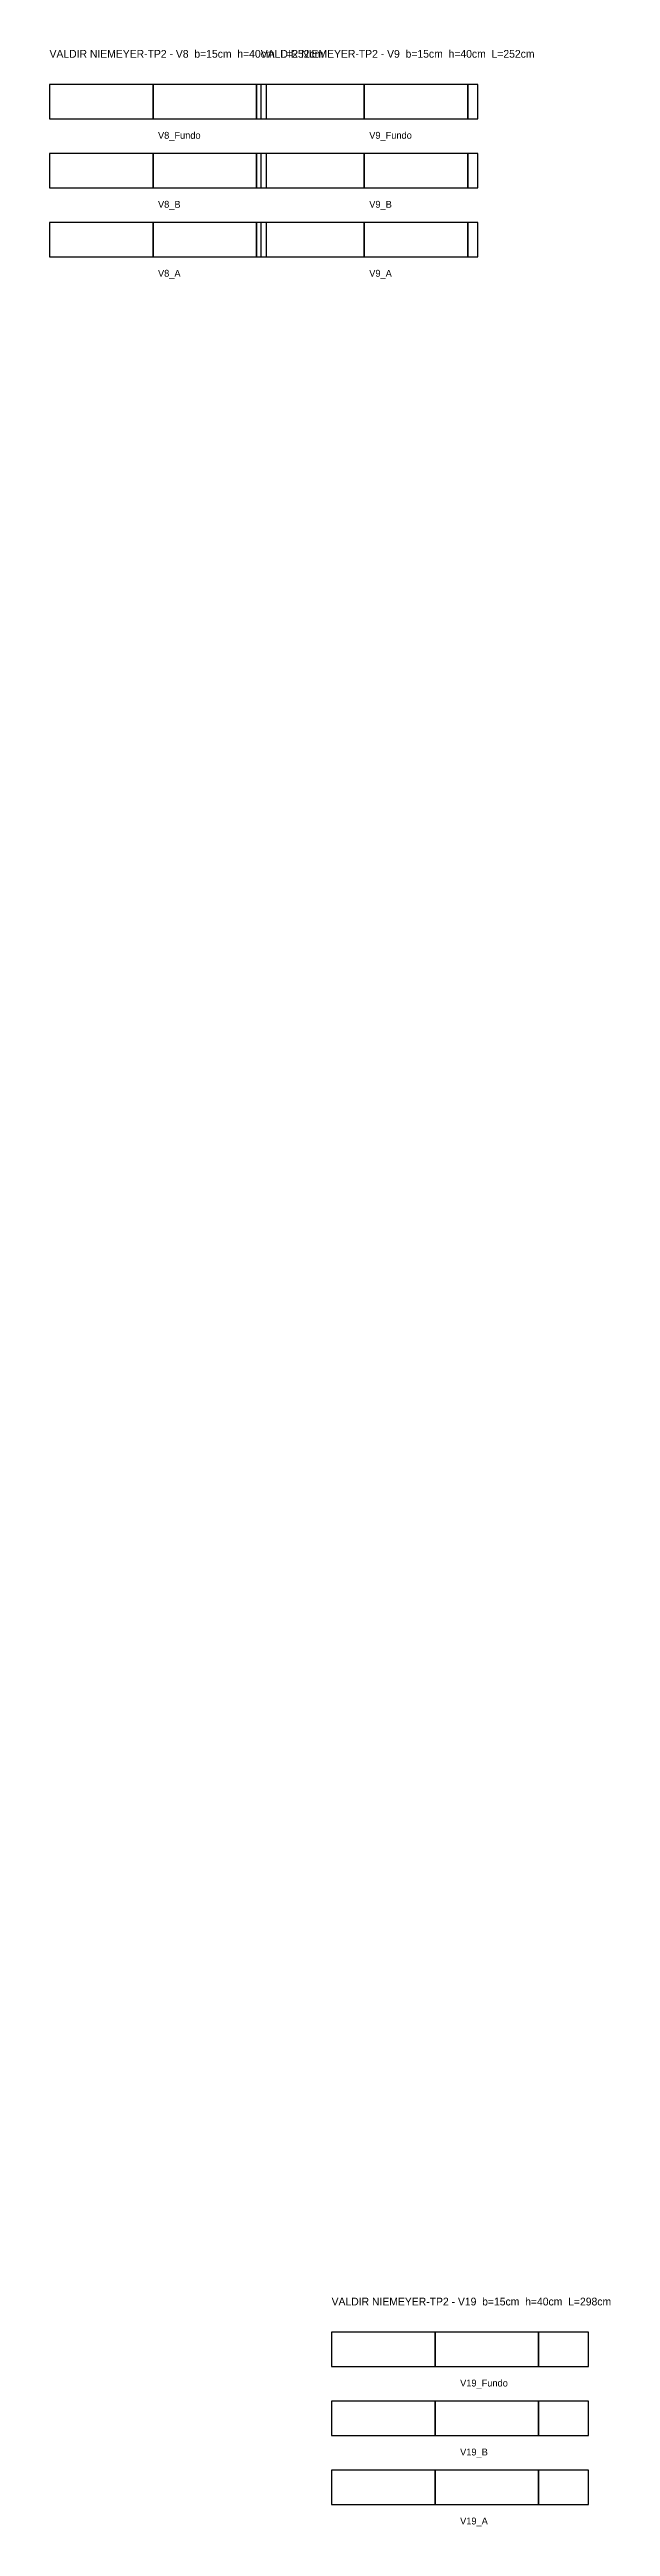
# Model space of a CAD drawing. Header units: metres. Extents: x -252 to 17186, y -12925 to 26302.
# Drawn here: x 3956 to 4607, y 16828 to 19700 of the extents above; entities that cross this region are included whole.
import ezdxf

# ---------------------------------------------------------------- set-up
doc = ezdxf.new("R2010")
doc.units = ezdxf.units.M

msp = doc.modelspace()

# ---------------------------------------------------------------- texts
at = {"layer": 'NOMENCLATURA', "char_height": 9, "attachment_point": 1}
for s, insert in [('VALDIR NIEMEYER-TP2 - V8  b=15cm  h=40cm  L=252cm', (3956.27, 19699.94)), ('VALDIR NIEMEYER-TP2 - V9  b=15cm  h=40cm  L=252cm', (4201.18, 19699.94)), ('VALDIR NIEMEYER-TP2 - V19  b=15cm  h=40cm  L=298cm', (4283.3, 17093.46))]:
    msp.add_mtext(s, dxfattribs=dict(at, insert=insert))
at = {"layer": 'Texto Secao', "char_height": 8, "attachment_point": 1}
for s, insert in [('V8_Fundo', (4082.02, 19604.94)), ('V9_Fundo', (4326.93, 19604.94)), ('V8_B', (4082.02, 19524.94)), ('V9_B', (4326.93, 19524.94)), ('V8_A', (4082.02, 19444.94)), ('V9_A', (4326.93, 19444.94)), ('V19_Fundo', (4432.3, 16998.46)), ('V19_B', (4432.3, 16918.46)), ('V19_A', (4432.3, 16838.46))]:
    msp.add_mtext(s, dxfattribs=dict(at, insert=insert))

# ---------------------------------------------------------------- linework, layer by layer
at = {"layer": 'Paineis'}
for points in [[(3956.27, 19619.94), (4076.27, 19619.94), (4076.27, 19659.94), (3956.27, 19659.94)], [(4076.27, 19619.94), (4196.27, 19619.94), (4196.27, 19659.94), (4076.27, 19659.94)], [(4196.27, 19619.94), (4207.77, 19619.94), (4207.77, 19659.94), (4196.27, 19659.94)], [(4201.18, 19619.94), (4321.18, 19619.94), (4321.18, 19659.94), (4201.18, 19659.94)], [(4321.18, 19619.94), (4441.18, 19619.94), (4441.18, 19659.94), (4321.18, 19659.94)], [(4441.18, 19619.94), (4452.68, 19619.94), (4452.68, 19659.94), (4441.18, 19659.94)], [(3956.27, 19539.94), (4076.27, 19539.94), (4076.27, 19579.94), (3956.27, 19579.94)], [(4076.27, 19539.94), (4196.27, 19539.94), (4196.27, 19579.94), (4076.27, 19579.94)], [(4196.27, 19539.94), (4207.77, 19539.94), (4207.77, 19579.94), (4196.27, 19579.94)], [(4201.18, 19539.94), (4321.18, 19539.94), (4321.18, 19579.94), (4201.18, 19579.94)], [(4321.18, 19539.94), (4441.18, 19539.94), (4441.18, 19579.94), (4321.18, 19579.94)], [(4441.18, 19539.94), (4452.68, 19539.94), (4452.68, 19579.94), (4441.18, 19579.94)], [(3956.27, 19459.94), (4076.27, 19459.94), (4076.27, 19499.94), (3956.27, 19499.94)], [(4076.27, 19459.94), (4196.27, 19459.94), (4196.27, 19499.94), (4076.27, 19499.94)], [(4196.27, 19459.94), (4207.77, 19459.94), (4207.77, 19499.94), (4196.27, 19499.94)], [(4201.18, 19459.94), (4321.18, 19459.94), (4321.18, 19499.94), (4201.18, 19499.94)], [(4321.18, 19459.94), (4441.18, 19459.94), (4441.18, 19499.94), (4321.18, 19499.94)], [(4441.18, 19459.94), (4452.68, 19459.94), (4452.68, 19499.94), (4441.18, 19499.94)], [(4283.3, 17013.46), (4403.3, 17013.46), (4403.3, 17053.46), (4283.3, 17053.46)], [(4403.3, 17013.46), (4523.3, 17013.46), (4523.3, 17053.46), (4403.3, 17053.46)], [(4523.3, 17013.46), (4581.3, 17013.46), (4581.3, 17053.46), (4523.3, 17053.46)], [(4283.3, 16933.46), (4403.3, 16933.46), (4403.3, 16973.46), (4283.3, 16973.46)], [(4403.3, 16933.46), (4523.3, 16933.46), (4523.3, 16973.46), (4403.3, 16973.46)], [(4523.3, 16933.46), (4581.3, 16933.46), (4581.3, 16973.46), (4523.3, 16973.46)], [(4283.3, 16853.46), (4403.3, 16853.46), (4403.3, 16893.46), (4283.3, 16893.46)], [(4403.3, 16853.46), (4523.3, 16853.46), (4523.3, 16893.46), (4403.3, 16893.46)], [(4523.3, 16853.46), (4581.3, 16853.46), (4581.3, 16893.46), (4523.3, 16893.46)]]:
    msp.add_lwpolyline(points, close=True, dxfattribs=at)

msp.set_redraw_order([(e.dxf.handle, doc.entitydb.next_handle()) for e in msp.query("TEXT MTEXT ATTDEF DIMENSION ARC_DIMENSION")])  # texts and dimensions are drawn at this point

doc.saveas('drawing.dxf')
